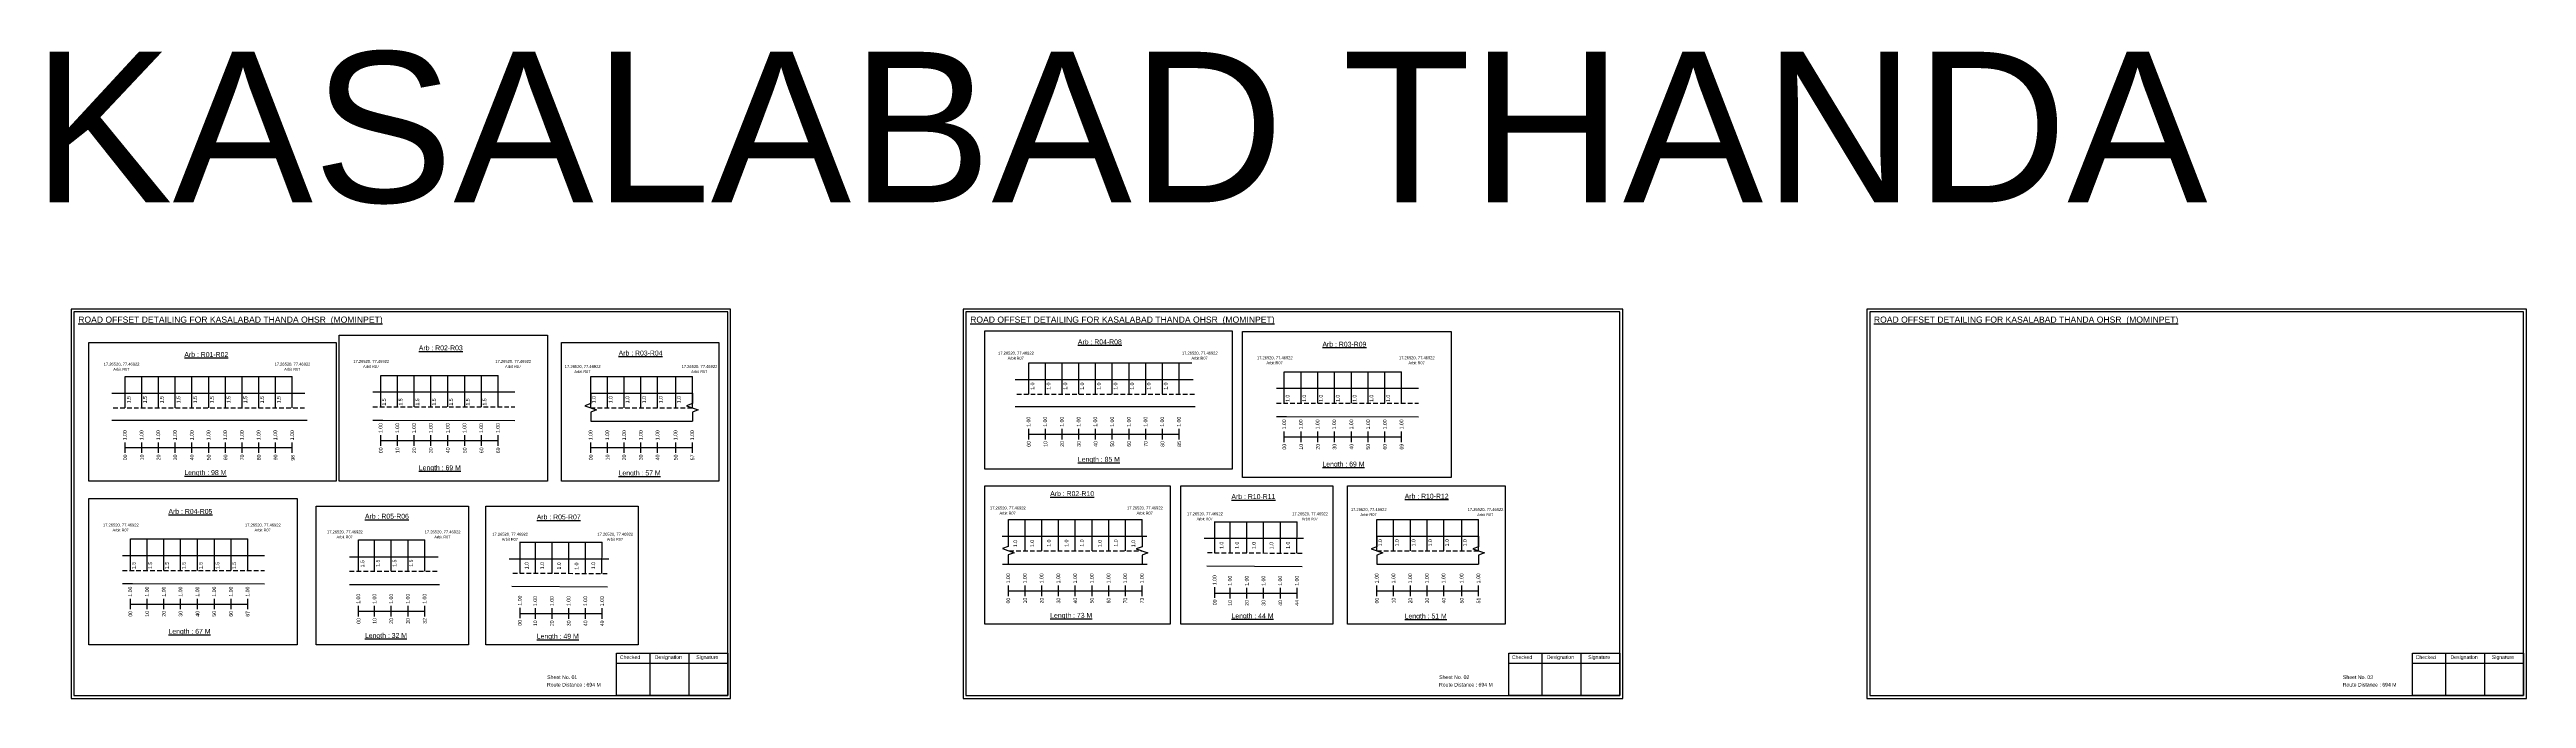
# Model space of a CAD drawing. Header units: inches. Extents: x -117 to 51867, y -12715 to 3423.
# Drawn here: x 45632 to 47647, y 492 to 1019 of the extents above; entities that cross this region are included whole.
import ezdxf

# ---------------------------------------------------------------- set-up
doc = ezdxf.new("R2010")
doc.units = ezdxf.units.IN
doc.header["$MEASUREMENT"] = 0
doc.linetypes.add('DASHED2', pattern=[0.375, 0.25, -0.125])
doc.layers.add('PDF_Geometry', color=7, linetype='Continuous')
doc.layers.add('PDF_Text', color=5, linetype='Continuous')
doc.styles.add('PDF Arial', font='arial.ttf')
doc.styles.get("Standard").update_dxf_attribs({"font": 'arial.ttf'})

msp = doc.modelspace()

# ---------------------------------------------------------------- linework, layer by layer
at = {"color": 5}
for p, q in [((45693.5, 753.5), (45829.5, 753.5)), ((45901.5, 754.3), (45996.9, 754.3)), ((46072.2, 753.5), (46154.9, 753.5)), ((46428.4, 764.6), (46561.2, 764.6)), ((46636.3, 757.3), (46731.7, 757.3)), ((46411.9, 637.1), (46520.7, 637.1)), ((46579.7, 635.2), (46646.7, 635.2)), ((46711.6, 637.1), (46794.3, 637.1)), ((45697.8, 621.3), (45793.3, 621.3)), ((45883.4, 620.5), (45937.2, 620.5)), ((46014.7, 618.7), (46081.6, 618.7))]:
    msp.add_line(p, q, dxfattribs=at)
for p, q in [((45693.5, 728), (45693.5, 753.5)), ((45707.1, 728), (45707.1, 753.5)), ((45720.7, 728), (45720.7, 753.5)), ((45734.3, 728), (45734.3, 753.5)), ((45747.9, 728), (45747.9, 753.5)), ((45761.5, 728), (45761.5, 753.5)), ((45775.1, 728), (45775.1, 753.5)), ((45788.7, 728), (45788.7, 753.5)), ((45802.3, 728), (45802.3, 753.5)), ((45815.9, 728), (45815.9, 753.5)), ((45829.5, 728), (45829.5, 753.5)), ((45901.5, 728.8), (45901.5, 754.3)), ((45915.1, 728.8), (45915.1, 754.3)), ((45928.7, 728.8), (45928.7, 754.3)), ((45942.3, 728.8), (45942.3, 754.3)), ((45956.1, 728.8), (45956.1, 754.3)), ((45969.7, 728.8), (45969.7, 754.3)), ((45983.3, 728.8), (45983.3, 754.3)), ((45996.9, 728.8), (45996.9, 754.3)), ((46072.2, 728), (46072.2, 753.5)), ((46085.8, 728), (46085.8, 753.5)), ((46099.4, 728), (46099.4, 753.5)), ((46113, 728), (46113, 753.5)), ((46126.6, 728), (46126.6, 753.5)), ((46141.3, 728), (46141.3, 753.5)), ((46154.9, 728), (46154.9, 753.5)), ((46417.5, 750.9), (46562.3, 750.9)), ((46428.4, 739), (46428.4, 764.6)), ((46442, 739), (46442, 764.6)), ((46455.6, 739), (46455.6, 764.6)), ((46469.2, 739), (46469.2, 764.6)), ((46482.8, 739), (46482.8, 764.6)), ((46496.4, 739), (46496.4, 764.6)), ((46510, 739), (46510, 764.6)), ((46523.6, 739), (46523.6, 764.6)), ((46537.2, 739), (46537.2, 764.6)), ((46550.8, 739), (46550.8, 764.6)), ((46636.3, 731.8), (46636.3, 757.3)), ((46649.9, 731.8), (46649.9, 757.3)), ((46663.5, 731.8), (46663.5, 757.3)), ((46677.1, 731.8), (46677.1, 757.3)), ((46690.9, 731.8), (46690.9, 757.3)), ((46704.5, 731.8), (46704.5, 757.3)), ((46718.1, 731.8), (46718.1, 757.3)), ((46731.7, 731.8), (46731.7, 757.3)), ((45682.6, 739.9), (45839.8, 739.9)), ((46010.5, 740.7), (45895.1, 740.7)), ((46072.2, 739.9), (46154.9, 739.9)), ((46563.7, 728.7), (46417.5, 728.7)), ((46745.3, 743.6), (46629.9, 743.6)), ((45841.6, 717.7), (45682.6, 717.7)), ((45895.1, 718), (45903.1, 718)), ((45903.1, 718), (46010.5, 717.7)), ((46072.2, 717.2), (46154.9, 717.2)), ((46629.9, 721), (46638, 721)), ((46638, 721), (46745.3, 720.7)), ((46411.9, 623.5), (46411.9, 637.1)), ((46425.5, 611.6), (46425.5, 637.1)), ((46439.1, 611.6), (46439.1, 637.1)), ((46452.7, 611.6), (46452.7, 637.1)), ((46466.3, 611.6), (46466.3, 637.1)), ((46479.9, 611.6), (46479.9, 637.1)), ((46493.5, 611.6), (46493.5, 637.1)), ((46507.1, 611.6), (46507.1, 637.1)), ((46520.7, 623.5), (46520.7, 637.1)), ((46579.7, 610), (46579.7, 635.6)), ((46592.3, 610), (46592.3, 635.2)), ((46605.9, 609.9), (46605.9, 635.2)), ((46619.5, 610), (46619.5, 635.2)), ((46633.1, 609.7), (46633.1, 635.2)), ((46646.4, 609.7), (46646.7, 635.2)), ((46711.6, 611.6), (46711.6, 637.1)), ((46725.2, 611.6), (46725.2, 637.1)), ((46738.8, 611.6), (46738.8, 637.1)), ((46752.4, 611.6), (46752.4, 637.1)), ((46766, 611.6), (46766, 637.1)), ((46780.7, 611.6), (46780.7, 637.1)), ((46794.3, 611.6), (46794.3, 637.1)), ((45806.9, 607.7), (45691.4, 607.7)), ((45697.8, 595.8), (45697.8, 621.3)), ((45711.4, 595.8), (45711.4, 621.3)), ((45725, 595.8), (45725, 621.3)), ((45738.6, 595.8), (45738.6, 621.3)), ((45752.5, 595.8), (45752.5, 621.3)), ((45766.1, 595.8), (45766.1, 621.3)), ((45779.7, 595.8), (45779.7, 621.3)), ((45793.3, 595.8), (45793.3, 621.3)), ((45876.1, 606.9), (45948.1, 606.9)), ((45883.4, 595), (45883.4, 620.5)), ((45896.4, 595), (45896.4, 620.5)), ((45910, 595), (45910, 620.5)), ((45923.6, 595), (45923.6, 620.5)), ((45937.2, 595), (45937.2, 620.5)), ((46086.8, 605), (46005.9, 605)), ((46014.7, 593.4), (46014.7, 619)), ((46027.2, 593.4), (46027.2, 618.7)), ((46040.8, 593.3), (46040.8, 618.7)), ((46054.4, 593.4), (46054.4, 618.7)), ((46068, 593.1), (46068, 618.7)), ((46081.3, 593.2), (46081.6, 618.7)), ((46406.9, 623.5), (46524.5, 623.5)), ((46651.9, 621.6), (46571, 621.6)), ((46711.6, 623.5), (46794.3, 623.5)), ((45691.4, 585), (45699.5, 585)), ((45699.5, 585), (45806.9, 584.7)), ((45876.1, 584.2), (45949.1, 584.2)), ((46407, 600.8), (46524.8, 600.8)), ((46573.2, 599.4), (46650.9, 598.9)), ((46711.6, 600.8), (46794.3, 600.8)), ((46008.1, 582.8), (46085.8, 582.3))]:
    msp.add_line(p, q)
at = {"linetype": 'DASHED2', "ltscale": 15}
for p, q in [((45683.9, 728), (45839.8, 728)), ((45895.1, 728.8), (46010.5, 728.8)), ((46072.2, 728), (46154.9, 728)), ((46418.8, 739), (46563.2, 739)), ((46629.9, 731.8), (46745.3, 731.8)), ((46412.6, 611.6), (46520.7, 611.6)), ((46573.9, 610.2), (46652.2, 609.7)), ((46711.6, 611.6), (46794.3, 611.6)), ((45691.4, 595.8), (45806.9, 595.8)), ((45876.1, 595), (45948.6, 595)), ((46008.8, 593.6), (46087.1, 593.2))]:
    msp.add_line(p, q, dxfattribs=at)
at = {"color": 217, "true_color": 0x93278f}
for p, q in [((45901.5, 697.1), (45901.5, 705.6)), ((45915.1, 697.1), (45915.1, 705.6)), ((45928.7, 697.1), (45928.7, 705.6)), ((45942.3, 697.1), (45942.3, 705.6)), ((45956.1, 697.1), (45956.1, 705.6)), ((45969.7, 697.1), (45969.7, 705.6)), ((45983.3, 697.1), (45983.3, 705.6)), ((45996.9, 697.1), (45996.9, 705.6)), ((46428.4, 702.3), (46428.4, 710.9)), ((46428.4, 706.6), (46550.8, 706.6)), ((46442, 702.3), (46442, 710.9)), ((46455.6, 702.3), (46455.6, 710.9)), ((46469.2, 702.3), (46469.2, 710.9)), ((46482.8, 702.3), (46482.8, 710.9)), ((46496.4, 702.3), (46496.4, 710.9)), ((46510, 702.3), (46510, 710.9)), ((46523.6, 702.3), (46523.6, 710.9)), ((46537.2, 702.3), (46537.2, 710.9)), ((46550.8, 702.3), (46550.8, 710.9)), ((46636.3, 700.1), (46636.3, 708.6)), ((46649.9, 700.1), (46649.9, 708.6)), ((46663.5, 700.1), (46663.5, 708.6)), ((46677.1, 700.1), (46677.1, 708.6)), ((46690.9, 700.1), (46690.9, 708.6)), ((46704.5, 700.1), (46704.5, 708.6)), ((46718.1, 700.1), (46718.1, 708.6)), ((46731.7, 700.1), (46731.7, 708.6)), ((45693.5, 691.3), (45693.5, 699.8)), ((45693.5, 695.6), (45829.5, 695.6)), ((45707.1, 691.3), (45707.1, 699.8)), ((45720.7, 691.3), (45720.7, 699.8)), ((45734.3, 691.3), (45734.3, 699.8)), ((45747.9, 691.3), (45747.9, 699.8)), ((45761.5, 691.3), (45761.5, 699.8)), ((45775.1, 691.3), (45775.1, 699.8)), ((45788.7, 691.3), (45788.7, 699.8)), ((45802.3, 691.3), (45802.3, 699.8)), ((45815.9, 691.3), (45815.9, 699.8)), ((45829.5, 691.3), (45829.5, 699.8)), ((45901.5, 701.4), (45996.9, 701.4)), ((46072.2, 691.3), (46072.2, 699.8)), ((46072.2, 695.6), (46154.9, 695.6)), ((46085.8, 691.3), (46085.8, 699.8)), ((46099.4, 691.3), (46099.4, 699.8)), ((46113, 691.3), (46113, 699.8)), ((46126.6, 691.3), (46126.6, 699.8)), ((46141.3, 691.3), (46141.3, 699.9)), ((46154.9, 691.3), (46154.9, 699.9)), ((46636.3, 704.3), (46731.7, 704.4)), ((45697.8, 564.1), (45697.8, 572.7)), ((45697.8, 568.4), (45793.3, 568.4)), ((45711.4, 564.1), (45711.4, 572.7)), ((45725, 564.1), (45725, 572.7)), ((45738.6, 564.1), (45738.6, 572.7)), ((45752.5, 564.1), (45752.5, 572.7)), ((45766.1, 564.1), (45766.1, 572.7)), ((45779.7, 564.1), (45779.7, 572.7)), ((45793.3, 564.1), (45793.3, 572.7)), ((45883.4, 558.3), (45883.4, 566.9)), ((45896.4, 558.3), (45896.4, 566.9)), ((45910, 558.3), (45910, 566.9)), ((45923.6, 558.3), (45923.6, 566.9)), ((45937.2, 558.3), (45937.2, 566.9)), ((46014.7, 556.8), (46014.7, 565.4)), ((46027.2, 556.4), (46027.2, 565)), ((46040.8, 556.4), (46040.8, 565)), ((46054.4, 556.4), (46054.4, 565)), ((46068, 556.4), (46068, 565)), ((46081.6, 556.4), (46081.6, 565)), ((46411.9, 574.9), (46411.9, 583.4)), ((46411.9, 579.2), (46520.7, 579.2)), ((46425.5, 574.9), (46425.5, 583.4)), ((46439.1, 574.9), (46439.1, 583.4)), ((46452.7, 574.9), (46452.7, 583.4)), ((46466.3, 574.9), (46466.3, 583.4)), ((46479.9, 574.9), (46479.9, 583.4)), ((46493.5, 574.9), (46493.5, 583.4)), ((46507.1, 574.9), (46507.1, 583.4)), ((46520.7, 574.9), (46520.7, 583.4)), ((46579.7, 573.4), (46579.7, 582)), ((46579.7, 577.3), (46646.7, 577.3)), ((46592.3, 573), (46592.3, 581.6)), ((46605.9, 573), (46605.9, 581.6)), ((46619.5, 573), (46619.5, 581.6)), ((46633.1, 573), (46633.1, 581.6)), ((46646.7, 573), (46646.7, 581.6)), ((46711.6, 574.9), (46711.6, 583.4)), ((46711.6, 579.2), (46794.3, 579.2)), ((46725.2, 574.9), (46725.2, 583.4)), ((46738.8, 574.9), (46738.8, 583.4)), ((46752.4, 574.9), (46752.4, 583.4)), ((46766, 574.9), (46766, 583.4)), ((46780.7, 574.9), (46780.7, 583.5)), ((46794.3, 574.9), (46794.3, 583.5)), ((45883.4, 562.6), (45937.2, 562.6)), ((46014.7, 560.7), (46081.6, 560.7))]:
    msp.add_line(p, q, dxfattribs=at)
for points in [[(45867.5, 787.1), (46037.1, 787.1), (46037.1, 668.3), (45867.5, 668.3)], [(46392.6, 790.7), (46593.9, 790.7), (46593.9, 678), (46392.6, 678)], [(46602.4, 790.1), (46772, 790.1), (46772, 671.3), (46602.4, 671.3)], [(45663.9, 781), (45865.2, 781), (45865.2, 668.3), (45663.9, 668.3)], [(46048.4, 781), (46176.5, 781), (46176.5, 668.3), (46048.4, 668.3)], [(45663.9, 654.2), (45833.5, 654.2), (45833.5, 535.3), (45663.9, 535.3)], [(45849, 648), (45972.8, 648), (45972.8, 535.3), (45849, 535.3)], [(45986.9, 648), (46110.7, 648), (46110.7, 535.3), (45986.9, 535.3)], [(46392.6, 664.6), (46543.5, 664.6), (46543.5, 551.9), (46392.6, 551.9)], [(46552, 664.6), (46675.8, 664.6), (46675.8, 551.9), (46552, 551.9)], [(46687.7, 664.6), (46815.8, 664.6), (46815.8, 551.9), (46687.7, 551.9)]]:
    msp.add_lwpolyline(points, close=True)
at = {"linetype": 'Continuous'}
for points in [[(46072.2, 739.9), (46072.2, 731.4), (46067.5, 729.7), (46077, 726.3), (46072.2, 724.5), (46072.2, 717.2)], [(46154.9, 739.9), (46154.9, 731.4), (46150.2, 729.7), (46159.6, 726.3), (46154.9, 724.5), (46154.9, 717.2)], [(46411.8, 623.8), (46411.8, 615.3), (46407.1, 613.6), (46416.6, 610.1), (46411.8, 608.4), (46411.8, 601.1)], [(46520.7, 623.5), (46520.7, 615), (46515.9, 613.3), (46525.4, 609.9), (46520.7, 608.1), (46520.7, 600.8)], [(46711.6, 623.5), (46711.6, 615), (46706.9, 613.3), (46716.3, 609.9), (46711.6, 608.1), (46711.6, 600.8)], [(46794.3, 623.5), (46794.3, 615), (46789.5, 613.3), (46799, 609.9), (46794.3, 608.1), (46794.3, 600.8)]]:
    msp.add_lwpolyline(points, dxfattribs=at)
at = {"layer": 'PDF_Geometry'}
for points in [[(45649.6, 808.3), (45649.6, 491.6), (46186, 491.6), (46186, 808.3)], [(45651.9, 806), (45651.9, 494), (46183.6, 494), (46183.6, 806)], [(46375.1, 808.3), (46375.1, 491.6), (46911.5, 491.6), (46911.5, 808.3)], [(46377.4, 806), (46377.4, 494), (46909.1, 494), (46909.1, 806)], [(47110, 808.3), (47110, 491.6), (47646.5, 491.6), (47646.5, 808.3)], [(47112.4, 806), (47112.4, 494), (47644.1, 494), (47644.1, 806)]]:
    msp.add_lwpolyline(points, close=True, dxfattribs=at)
at = {"layer": 'PDF_Geometry', "color": 242, "true_color": 0xcc1f26}
for points in [[(46183.6, 493.9), (46093.3, 493.9), (46093.3, 528.5), (46183.6, 528.5)], [(46909.1, 493.9), (46818.8, 493.9), (46818.8, 528.5), (46909.1, 528.5)], [(47644.1, 493.9), (47553.8, 493.9), (47553.8, 528.5), (47644.1, 528.5)]]:
    msp.add_lwpolyline(points, close=True, dxfattribs=at)
for points in [[(46120.3, 528.5), (46120.3, 493.9)], [(46152, 528.5), (46152, 493.9)], [(46845.7, 528.5), (46845.7, 493.9)], [(46877.5, 528.5), (46877.5, 493.9)], [(47580.7, 528.5), (47580.7, 493.9)], [(47612.5, 528.5), (47612.5, 493.9)], [(46093.3, 520.2), (46183.6, 520.2)], [(46818.8, 520.2), (46909.1, 520.2)], [(47553.8, 520.2), (47644.1, 520.2)]]:
    msp.add_lwpolyline(points, dxfattribs=at)

# ---------------------------------------------------------------- texts
for s, height, p in [('KASALABAD THANDA', 122.535, (45618, 895)), ('Route Distance : 694 M', 3, (46036.6, 501.3)), ('Sheet No. 01', 3, (46036.8, 507.4)), ('Route Distance : 694 M', 3, (46762.1, 501.3)), ('Sheet No. 02', 3, (46762.3, 507.4)), ('Route Distance : 694 M', 3, (47497.1, 501.3)), ('Sheet No. 03', 3, (47497.3, 507.4))]:
    msp.add_text(s, height=height).set_placement(p)
at = {"color": 242, "true_color": 0xcd2027}
for s, height, p in [('%%UROAD OFFSET DETAILING FOR KASALABAD THANDA OHSR  (MOMINPET)', 5, (45655.4, 797.2)), ('%%UROAD OFFSET DETAILING FOR KASALABAD THANDA OHSR  (MOMINPET)', 5, (46380.8, 797.2)), ('%%UROAD OFFSET DETAILING FOR KASALABAD THANDA OHSR  (MOMINPET)', 5, (47115.8, 797.2)), ('%%UArb : R01-R02', 4, (45741.7, 769.3)), ('%%UArb : R02-R03', 4, (45932.4, 774.7)), ('%%UArb : R03-R04', 4, (46094.9, 770.5)), ('%%UArb : R04-R08', 4, (46468.4, 779.6)), ('%%UArb : R03-R09', 4, (46667.3, 777.7)), ('%%ULength : 85 M', 4, (46468.4, 684.1)), ('%%ULength : 98 M', 4, (45741.7, 673.3)), ('%%ULength : 69 M', 4, (45932.4, 677.2)), ('%%ULength : 57 M', 4, (46094.9, 673)), ('%%ULength : 69 M', 4, (46667.3, 680.2)), ('%%UArb : R04-R05', 4, (45728.8, 641.7)), ('%%UArb : R02-R10', 4, (46445.9, 656.2)), ('%%UArb : R10-R11', 4, (46593.3, 653.8)), ('%%UArb : R10-R12', 4, (46734.2, 654.1)), ('%%UArb : R05-R06', 4, (45888.6, 637.8)), ('%%UArb : R05-R07', 4, (46028.3, 637.2)), ('%%ULength : 67 M', 4, (45728.8, 544.2)), ('%%ULength : 32 M', 4, (45888.6, 540.8)), ('%%ULength : 49 M', 4, (46028.3, 540.2)), ('%%ULength : 73 M', 4, (46445.9, 557.2)), ('%%ULength : 44 M', 4, (46593.3, 556.8)), ('%%ULength : 51 M', 4, (46734.2, 556.6))]:
    msp.add_text(s, height=height, dxfattribs=at).set_placement(p)
at = {"color": 5}
for s, height, p in [('17.26520, 77.46922', 2.34, (45879.1, 764.5)), ('17.26520, 77.46922', 2.34, (45994.6, 764.5)), ('17.26520, 77.46922', 2.34, (46403.5, 771.3)), ('Arbit R07', 2.25, (46411.3, 767.2)), ('17.26520, 77.46922', 2.34, (46553, 771.3)), ('Arbit R07', 2.25, (46560.8, 767.2)), ('17.26520, 77.46922', 2.34, (46614, 767.5)), ('Arbit R07', 2.25, (46621.8, 763.4)), ('17.26520, 77.46922', 2.34, (46729.5, 767.5)), ('Arbit R07', 2.25, (46737.3, 763.4)), ('17.26520, 77.46922', 2.34, (45676.1, 762.3)), ('Arbit R07', 2.25, (45683.9, 758.2)), ('17.26520, 77.46922', 2.34, (45815.1, 762.3)), ('Arbit R07', 2.25, (45822.9, 758.2)), ('Arbit R07', 2.25, (45887, 760.4)), ('Arbit R07', 2.25, (46002.5, 760.4)), ('17.26520, 77.46922', 2.34, (46051.1, 760.4)), ('Arbit R07', 2.25, (46058.9, 756.3)), ('17.26520, 77.46922', 2.34, (46146.1, 760.4)), ('Arbit R07', 2.25, (46153.9, 756.3)), ('17.26520, 77.46922', 2.34, (46396.9, 645.4)), ('17.26520, 77.46922', 2.34, (46508.4, 645.4)), ('17.26520, 77.46922', 2.34, (46690.4, 644.1)), ('17.26520, 77.46922', 2.34, (46785.4, 644.1)), ('17.26520, 77.46922', 2.34, (45675.5, 631.5)), ('Arbit R07', 2.25, (45683.3, 627.4)), ('17.26520, 77.46922', 2.34, (45791, 631.5)), ('Arbit R07', 2.25, (45798.8, 627.4)), ('17.26520, 77.46922', 2.34, (45857.7, 625.9)), ('17.26520, 77.46922', 2.34, (45937.2, 625.9)), ('17.26520, 77.46922', 2.34, (45992.1, 624)), ('17.26520, 77.46922', 2.34, (46077.6, 624)), ('Arbit R07', 2.25, (46404.7, 641.2)), ('Arbit R07', 2.25, (46516.2, 641.2)), ('17.26520, 77.46922', 2.34, (46557.2, 640.6)), ('Arbit R07', 2.25, (46565, 636.5)), ('17.26520, 77.46922', 2.34, (46642.7, 640.6)), ('Arbit R07', 2.25, (46650.5, 636.5)), ('Arbit R07', 2.25, (46698.2, 639.9)), ('Arbit R07', 2.25, (46793.2, 639.9)), ('Arbit R07', 2.25, (45865.5, 621.8)), ('Arbit R07', 2.25, (45945, 621.8)), ('Arbit R07', 2.25, (45999.9, 619.9)), ('Arbit R07', 2.25, (46085.4, 619.9))]:
    msp.add_text(s, height=height, dxfattribs=at).set_placement(p)
for s, p in [('1.0', (46432.9, 742.7)), ('1.0', (46446.1, 742.7)), ('1.0', (46459.7, 742.7)), ('1.0', (46473.3, 742.7)), ('1.0', (46486.9, 742.7)), ('1.0', (46500.5, 742.7)), ('1.0', (46514.1, 742.7)), ('1.0', (46527.7, 742.7)), ('1.0', (46541.3, 742.7)), ('1.5', (45698, 731.7)), ('1.5', (45711.2, 731.7)), ('1.5', (45724.8, 731.7)), ('1.5', (45738.4, 731.7)), ('1.5', (45752, 731.7)), ('1.5', (45765.6, 731.7)), ('1.5', (45779.2, 731.7)), ('1.5', (45792.8, 731.7)), ('1.5', (45806.4, 731.7)), ('1.5', (45820, 731.7)), ('1.5', (45905.6, 729.8)), ('1.5', (45919.1, 729.8)), ('1.5', (45932.7, 729.8)), ('1.5', (45946.3, 729.8)), ('1.5', (45960.1, 729.8)), ('1.5', (45973.7, 729.8)), ('1.5', (45987.3, 729.8)), ('1.0', (46076.3, 731.7)), ('1.0', (46089.9, 731.7)), ('1.0', (46103.5, 731.7)), ('1.0', (46117.1, 731.7)), ('1.0', (46130.7, 731.7)), ('1.0', (46145.4, 731.7)), ('1.0', (46640.5, 732.8)), ('1.0', (46654, 732.8)), ('1.0', (46667.6, 732.8)), ('1.0', (46681.2, 732.8)), ('1.0', (46695, 732.8)), ('1.0', (46708.6, 732.8)), ('1.0', (46722.2, 732.8)), ('1.0', (46419, 614.6)), ('1.0', (46432.7, 614.7)), ('1.0', (46446.4, 615)), ('1.0', (46460.6, 615)), ('1.0', (46473.2, 615.1)), ('1.0', (46487.7, 614.7)), ('1.0', (46500.8, 615.1)), ('1.0', (46515, 614.6)), ('1.0', (46586.7, 613.3)), ('1.0', (46599.3, 613.3)), ('1.0', (46613, 613.1)), ('1.0', (46627.3, 612.9)), ('1.0', (46640.8, 613.3)), ('1.0', (46715.7, 615.3)), ('1.0', (46729.3, 615.3)), ('1.0', (46742.9, 615.3)), ('1.0', (46756.5, 615.3)), ('1.0', (46770.1, 615.3)), ('1.0', (46784.7, 615.3)), ('1.5', (45702, 596.8)), ('1.5', (45715.5, 596.8)), ('1.5', (45729.1, 596.8)), ('1.5', (45742.7, 596.8)), ('1.5', (45756.5, 596.8)), ('1.5', (45770.1, 596.8)), ('1.5', (45783.7, 596.8)), ('1.5', (45888, 598.2)), ('1.5', (45900.5, 598.7)), ('1.5', (45914.1, 598.7)), ('1.5', (45927.7, 598.7)), ('1.0', (46021.6, 596.7)), ('1.0', (46034.2, 596.7)), ('1.0', (46047.9, 596.5)), ('1.0', (46062.2, 596.3)), ('1.0', (46075.8, 596.7))]:
    msp.add_text(s, height=3, rotation=90).set_placement(p)
at = {"color": 217, "true_color": 0x93278f}
for s, p in [('1.00', (45694.8, 701.6)), ('1.00', (45708.4, 701.6)), ('1.00', (45722, 701.6)), ('1.00', (45735.6, 701.6)), ('1.00', (45749.2, 701.6)), ('1.00', (45762.8, 701.6)), ('1.00', (45776.4, 701.6)), ('1.00', (45790, 701.6)), ('1.00', (45803.6, 701.6)), ('1.00', (45817.2, 701.6)), ('1.00', (45830.8, 701.6)), ('1.00', (45902.8, 707.4)), ('1.00', (45916.4, 707.4)), ('1.00', (45930, 707.4)), ('1.00', (45943.6, 707.4)), ('1.00', (45957.4, 707.4)), ('1.00', (45971, 707.4)), ('1.00', (45984.6, 707.4)), ('1.00', (45998.2, 707.4)), ('1.00', (46073.6, 701.6)), ('1.00', (46087.2, 701.6)), ('1.00', (46100.8, 701.6)), ('1.00', (46114.4, 701.6)), ('1.00', (46128, 701.6)), ('1.00', (46142.6, 701.6)), ('1.00', (46156.2, 701.6)), ('1.00', (46429.7, 712.6)), ('1.00', (46443.3, 712.6)), ('1.00', (46456.9, 712.6)), ('1.00', (46470.5, 712.6)), ('1.00', (46484.1, 712.6)), ('1.00', (46497.7, 712.6)), ('1.00', (46511.3, 712.6)), ('1.00', (46524.9, 712.6)), ('1.00', (46538.5, 712.6)), ('1.00', (46552.1, 712.6)), ('1.00', (46637.6, 710.4)), ('1.00', (46651.2, 710.4)), ('1.00', (46664.8, 710.4)), ('1.00', (46678.4, 710.4)), ('1.00', (46692.3, 710.4)), ('1.00', (46705.9, 710.4)), ('1.00', (46719.5, 710.4)), ('1.00', (46733.1, 710.4)), ('00', (45695, 685.3)), ('10', (45708.6, 685.3)), ('20', (45722.2, 685.3)), ('30', (45735.8, 685.3)), ('40', (45749.4, 685.3)), ('50', (45763, 685.3)), ('60', (45776.6, 685.3)), ('70', (45790.2, 685.3)), ('80', (45803.8, 685.3)), ('90', (45817.4, 685.3)), ('98', (45831.4, 685)), ('00', (45902.9, 691.1)), ('10', (45916.5, 691.1)), ('20', (45930.1, 691.1)), ('30', (45943.7, 691.1)), ('40', (45957.6, 691.1)), ('50', (45971.2, 691.1)), ('60', (45984.8, 691.1)), ('69', (45998.4, 691.1)), ('00', (46073.7, 685.3)), ('10', (46087.3, 685.3)), ('20', (46100.9, 685.3)), ('30', (46114.5, 685.3)), ('40', (46128.1, 685.3)), ('50', (46142.8, 685.3)), ('57', (46156.4, 685.3)), ('00', (46429.9, 696.3)), ('10', (46443.5, 696.3)), ('20', (46457.1, 696.3)), ('30', (46470.7, 696.3)), ('40', (46484.3, 696.3)), ('50', (46497.9, 696.3)), ('60', (46511.5, 696.3)), ('70', (46525.1, 696.3)), ('80', (46538.7, 696.3)), ('85', (46552.3, 696.3)), ('00', (46637.8, 694)), ('10', (46651.4, 694)), ('20', (46665, 694)), ('30', (46678.6, 694)), ('40', (46692.4, 694)), ('50', (46706, 694)), ('60', (46719.6, 694)), ('69', (46733.2, 694)), ('1.00', (46413.2, 585.2)), ('1.00', (46426.8, 585.2)), ('1.00', (46440.4, 585.2)), ('1.00', (46454, 585.2)), ('1.00', (46467.6, 585.2)), ('1.00', (46481.2, 585.2)), ('1.00', (46494.8, 585.2)), ('1.00', (46508.4, 585.2)), ('1.00', (46522, 585.2)), ('1.00', (46581.1, 583.7)), ('1.00', (46593.6, 583.3)), ('1.00', (46607.2, 583.3)), ('1.00', (46620.8, 583.3)), ('1.00', (46634.4, 583.3)), ('1.00', (46648, 583.3)), ('1.00', (46712.9, 585.2)), ('1.00', (46726.5, 585.2)), ('1.00', (46740.1, 585.2)), ('1.00', (46753.7, 585.2)), ('1.00', (46767.3, 585.2)), ('1.00', (46782, 585.2)), ('1.00', (46795.6, 585.2)), ('1.00', (45699.2, 574.4)), ('1.00', (45712.8, 574.4)), ('1.00', (45726.4, 574.4)), ('1.00', (45740, 574.4)), ('1.00', (45753.8, 574.4)), ('1.00', (45767.4, 574.4)), ('1.00', (45781, 574.4)), ('1.00', (45794.6, 574.4)), ('1.00', (45884.7, 568.6)), ('1.00', (45897.8, 568.6)), ('1.00', (45911.4, 568.6)), ('1.00', (45925, 568.6)), ('1.00', (45938.6, 568.6)), ('1.00', (46016, 567.1)), ('1.00', (46028.5, 566.7)), ('1.00', (46042.1, 566.7)), ('1.00', (46055.7, 566.7)), ('1.00', (46069.3, 566.7)), ('1.00', (46082.9, 566.7)), ('00', (46413.3, 568.9)), ('10', (46426.9, 568.9)), ('20', (46440.5, 568.9)), ('30', (46454.1, 568.9)), ('40', (46467.7, 568.9)), ('50', (46481.3, 568.9)), ('60', (46494.9, 568.9)), ('70', (46508.5, 568.9)), ('73', (46522.1, 568.9)), ('00', (46581.2, 567.4)), ('10', (46593.7, 567)), ('20', (46607.3, 567)), ('30', (46620.9, 567)), ('40', (46634.5, 567)), ('44', (46648.1, 567)), ('00', (46713.1, 568.9)), ('10', (46726.7, 568.9)), ('20', (46740.3, 568.9)), ('30', (46753.9, 568.9)), ('40', (46767.5, 568.9)), ('50', (46782.1, 568.9)), ('51', (46795.7, 568.9)), ('00', (45699.3, 558.1)), ('10', (45712.9, 558.1)), ('20', (45726.5, 558.1)), ('30', (45740.1, 558.1)), ('40', (45753.9, 558.1)), ('50', (45767.5, 558.1)), ('60', (45781.1, 558.1)), ('67', (45794.7, 558.1)), ('00', (45884.9, 552.3)), ('10', (45897.9, 552.3)), ('20', (45911.5, 552.3)), ('30', (45925.1, 552.3)), ('32', (45938.7, 552.3)), ('00', (46016.1, 550.8)), ('10', (46028.6, 550.4)), ('20', (46042.2, 550.4)), ('30', (46055.8, 550.4)), ('40', (46069.4, 550.4)), ('49', (46083, 550.4))]:
    msp.add_text(s, height=3, rotation=90, dxfattribs=at).set_placement(p)
at = {"layer": 'PDF_Text', "color": 7, "attachment_point": 7, "style": 'PDF Arial'}
for s, insert, char_height in [('Checked', (46095.9, 523.6), 3), ('Designation', (46124.3, 522.8), 3.001), ('Signature', (46158, 522.8), 3), ('Checked', (46821.4, 523.6), 3), ('Designation', (46849.8, 522.8), 3.001), ('Signature', (46883.4, 522.8), 3), ('Checked', (47556.4, 523.6), 3), ('Designation', (47584.7, 522.8), 3.001), ('Signature', (47618.4, 522.8), 3)]:
    msp.add_mtext(s, dxfattribs=dict(at, insert=insert, char_height=char_height))

doc.saveas('drawing.dxf')
